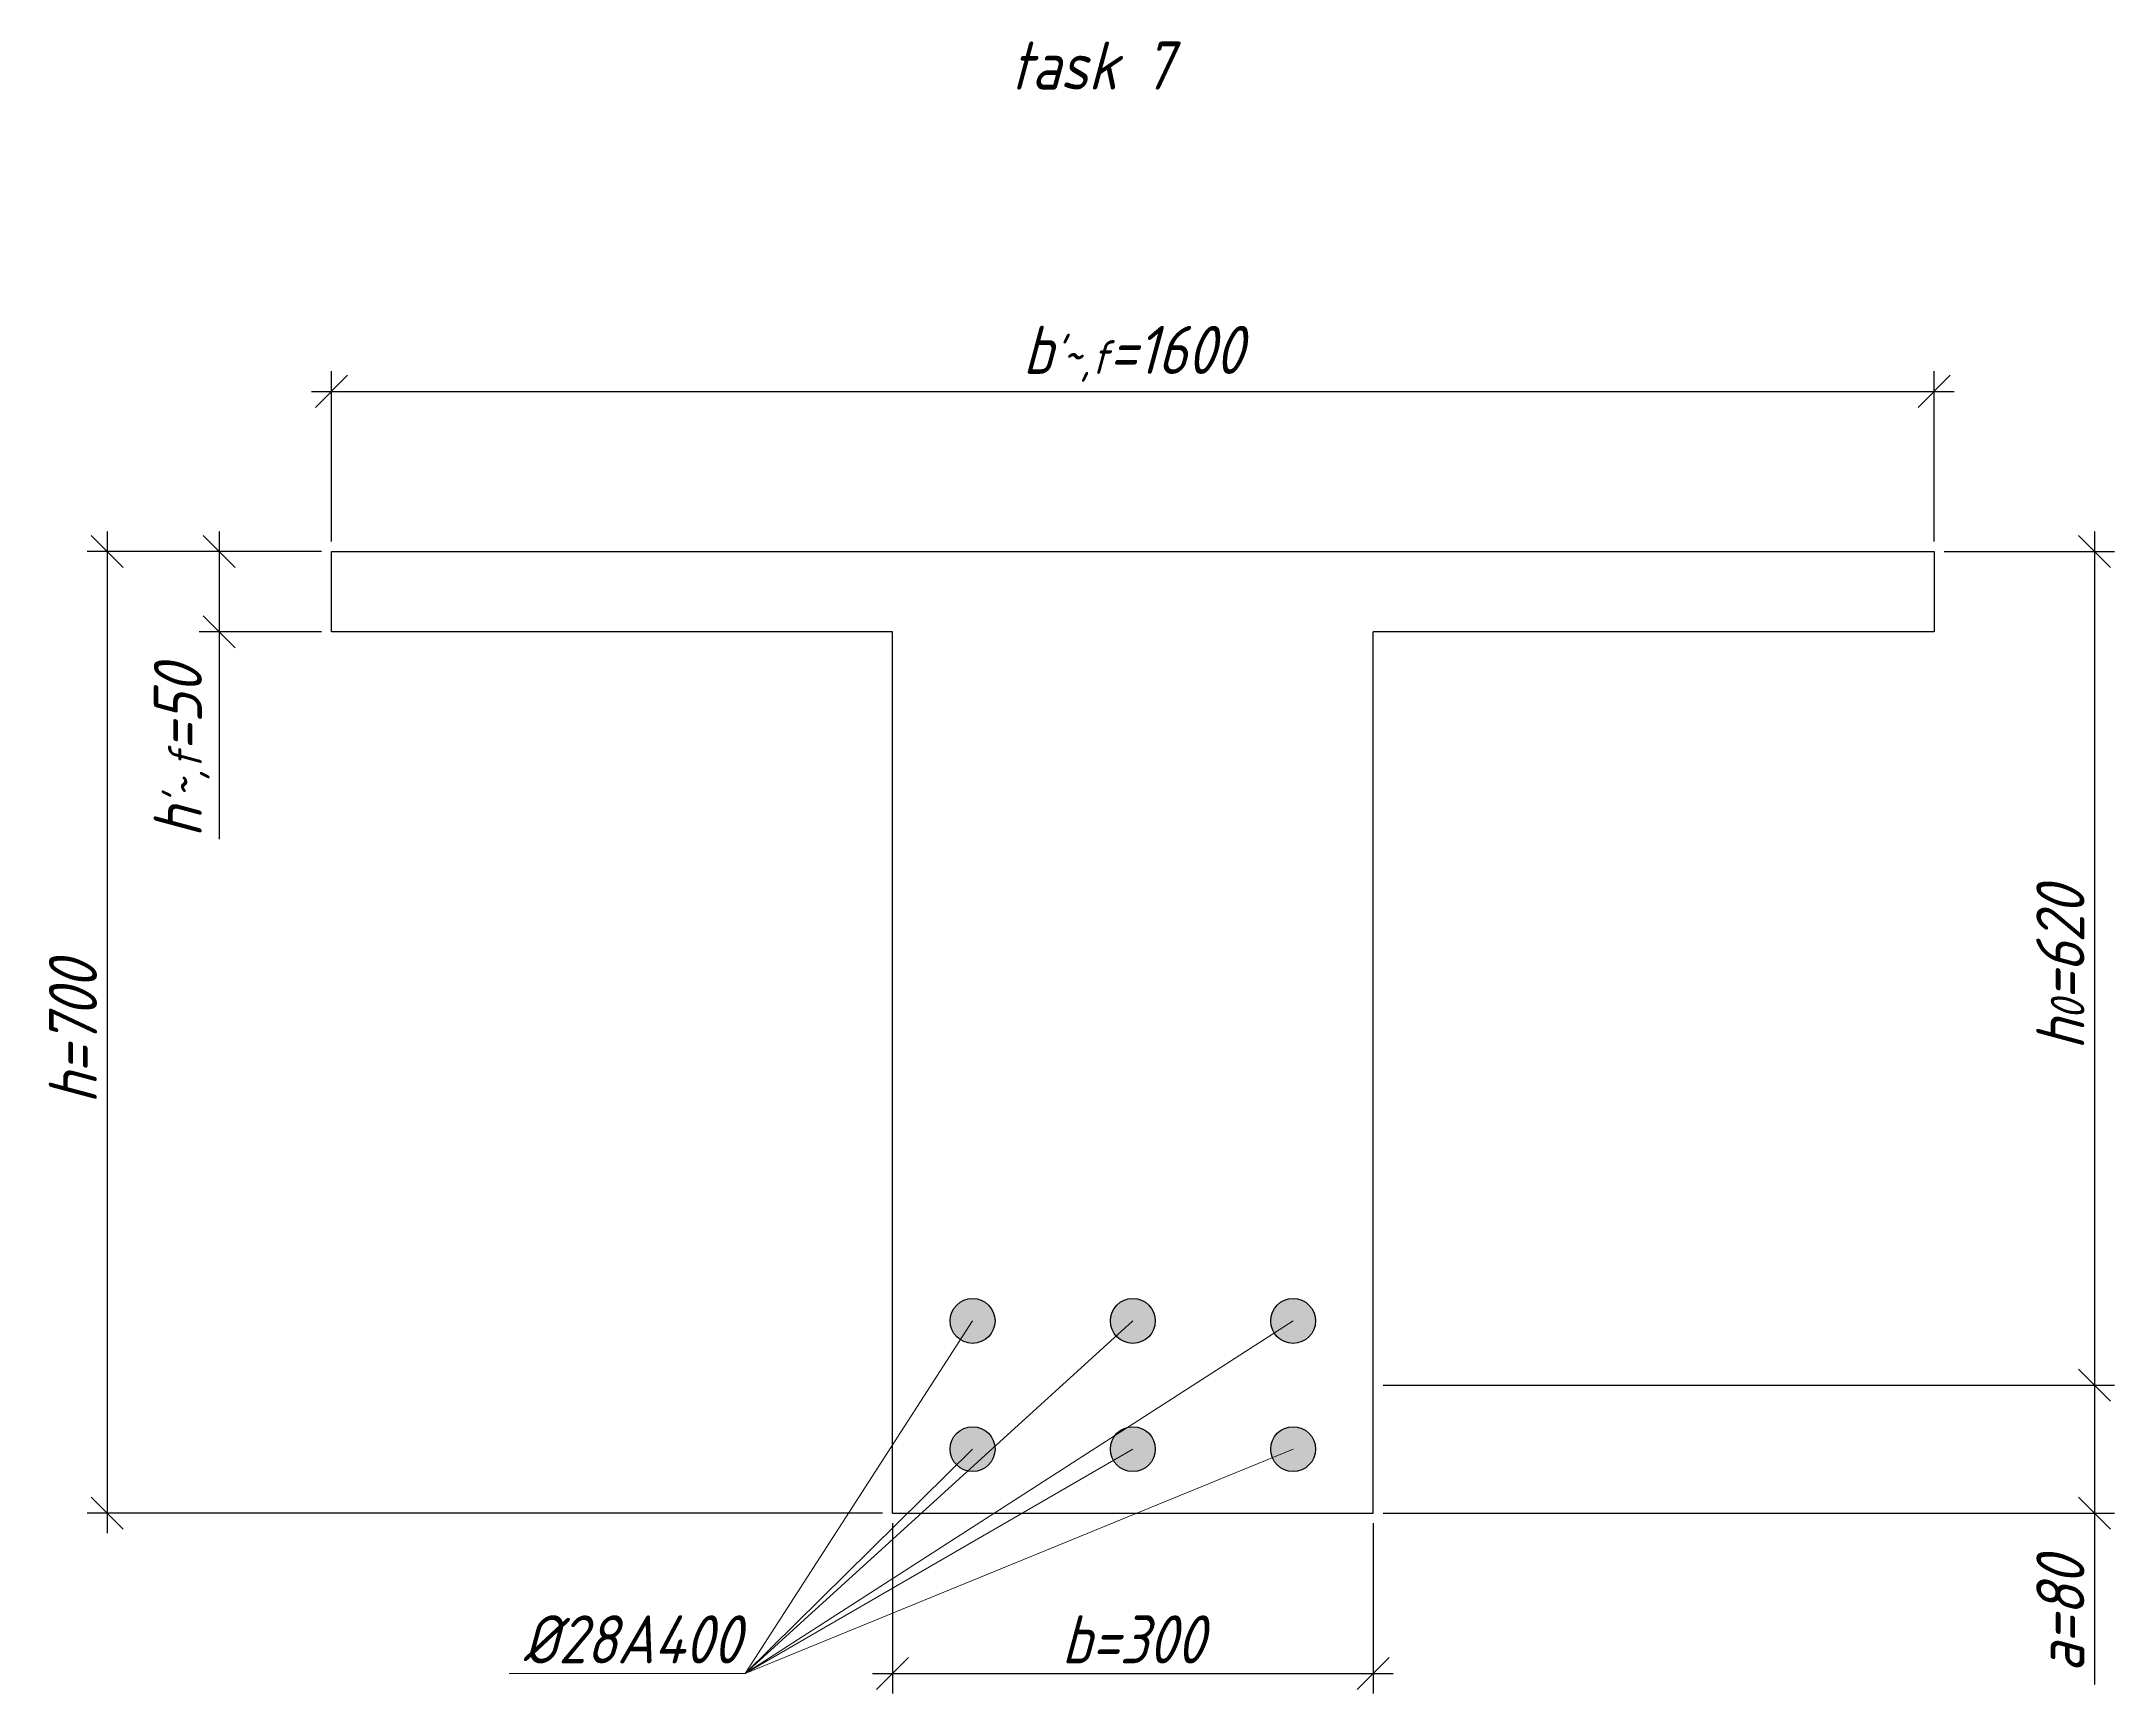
# Model space of a CAD drawing. Header units: millimetres. Extents: x -180 to 58926, y -10791 to 13515.
# Drawn here: x 4870 to 6164, y -3454 to -2423 of the extents above; entities that cross this region are included whole.
import ezdxf

# ---------------------------------------------------------------- set-up
doc = ezdxf.new("R2010")
doc.units = ezdxf.units.MM
for name, color, linetype, lineweight in [('basic', 95, 'Continuous', 30), ('size', 45, 'Continuous', 20), ('text', 13, 'Continuous', 20), ('thin', 153, 'Continuous', 18)]:
    doc.layers.add(name, color=color, linetype=linetype, lineweight=lineweight)
doc.styles.add('Structures', font='isocpeur.ttf', dxfattribs={"width": 0.85, "oblique": 15})
doc.dimstyles.new('Structures', dxfattribs={"dimtxt": 3, "dimasz": 2, "dimexe": 1.25, "dimexo": 0.625, "dimtad": 1, "dimtxsty": 'Structures', "dimblk": 'OBLIQUE', "dimcen": 2.5, "dimdle": 1.25, "dimadec": 0, "dimazin": 0, "dimtfac": 1, "dimtmove": 0, "dimatfit": 3, "dimfxl": 1, "dimarcsym": 0})

# ---------------------------------------------------------------- blocks, each defined once
blk = doc.blocks.new('_Oblique')
at = {"color": 0, "linetype": 'ByBlock', "lineweight": -2}
blk.add_line((-0.5, -0.5), (0.5, 0.5), dxfattribs=at)
blk = doc.blocks.new('*D164')
at = {"layer": 'Defpoints', "color": 0, "transparency": 16777216}
for p in [(5401.1, -3341.2), (5701.1, -3341.2), (5701.1, -3441.2)]:
    blk.add_point(p, dxfattribs=at)
at = {"layer": 'size', "color": 0, "lineweight": -2, "transparency": 16777216}
for p, q in [((5401.1, -3347.4), (5401.1, -3453.7)), ((5701.1, -3347.4), (5701.1, -3453.7)), ((5388.6, -3441.2), (5713.6, -3441.2))]:
    blk.add_line(p, q, dxfattribs=at)
at = {"layer": 'size', "color": 0, "lineweight": -2, "transparency": 16777216, "xscale": 20, "yscale": 20, "zscale": 20, "rotation": 180}
blk.add_blockref('_Oblique', (5401.1, -3441.2), dxfattribs=at)
at = {"layer": 'size', "color": 0, "lineweight": -2, "transparency": 16777216, "xscale": 20, "yscale": 20, "zscale": 20}
blk.add_blockref('_Oblique', (5701.1, -3441.2), dxfattribs=at)
at = {"layer": 'size', "color": 0, "transparency": 16777216, "insert": (5551.1, -3419.9), "char_height": 30, "attachment_point": 5, "style": 'Structures'}
blk.add_mtext('b=300', dxfattribs=at)
blk = doc.blocks.new('*D165')
at = {"layer": 'Defpoints', "color": 0, "transparency": 16777216}
for p in [(6051.1, -2641.2), (5051.1, -2741.2), (6051.1, -2741.2)]:
    blk.add_point(p, dxfattribs=at)
at = {"layer": 'size', "color": 0, "lineweight": -2, "transparency": 16777216}
for p, q in [((5051.1, -2734.9), (5051.1, -2628.7)), ((6051.1, -2734.9), (6051.1, -2628.7)), ((5038.6, -2641.2), (6063.6, -2641.2))]:
    blk.add_line(p, q, dxfattribs=at)
at = {"layer": 'size', "color": 0, "lineweight": -2, "transparency": 16777216, "xscale": 20, "yscale": 20, "zscale": 20, "rotation": 180}
blk.add_blockref('_Oblique', (5051.1, -2641.2), dxfattribs=at)
at = {"layer": 'size', "color": 0, "lineweight": -2, "transparency": 16777216, "xscale": 20, "yscale": 20, "zscale": 20}
blk.add_blockref('_Oblique', (6051.1, -2641.2), dxfattribs=at)
at = {"layer": 'size', "color": 0, "transparency": 16777216, "insert": (5551.1, -2617.8), "char_height": 30, "attachment_point": 5, "style": 'Structures'}
blk.add_mtext("b{\\H0.7x;\\S'~,f;}=1600", dxfattribs=at)
blk = doc.blocks.new('*D166')
at = {"layer": 'Defpoints', "color": 0, "transparency": 16777216}
for p in [(5051.1, -2741.2), (4981.1, -2791.2), (5051.1, -2791.2)]:
    blk.add_point(p, dxfattribs=at)
at = {"layer": 'size', "color": 0, "lineweight": -2, "transparency": 16777216}
for p, q in [((4981.1, -2728.7), (4981.1, -2791.2)), ((5044.8, -2741.2), (4968.6, -2741.2)), ((5044.8, -2791.2), (4968.6, -2791.2)), ((4981.1, -2791.2), (4981.1, -2920.6))]:
    blk.add_line(p, q, dxfattribs=at)
at = {"layer": 'size', "color": 0, "lineweight": -2, "transparency": 16777216, "xscale": 20, "yscale": 20, "zscale": 20}
for p, rotation in [((4981.1, -2741.2), 90), ((4981.1, -2791.2), 270)]:
    blk.add_blockref('_Oblique', p, dxfattribs=dict(at, rotation=rotation))
at = {"layer": 'size', "color": 0, "transparency": 16777216, "insert": (4957.7, -2865.9), "char_height": 30, "attachment_point": 5, "rotation": 90, "style": 'Structures'}
blk.add_mtext("h{\\H0.7x;\\S'~,f;}=50", dxfattribs=at)
blk = doc.blocks.new('*D167')
at = {"layer": 'Defpoints', "color": 0, "transparency": 16777216}
for p in [(5051.1, -2741.2), (4911.1, -3341.2), (5401.1, -3341.2)]:
    blk.add_point(p, dxfattribs=at)
at = {"layer": 'size', "color": 0, "lineweight": -2, "transparency": 16777216}
for p, q in [((4911.1, -2728.7), (4911.1, -3353.7)), ((5044.8, -2741.2), (4898.6, -2741.2)), ((5394.8, -3341.2), (4898.6, -3341.2))]:
    blk.add_line(p, q, dxfattribs=at)
at = {"layer": 'size', "color": 0, "lineweight": -2, "transparency": 16777216, "xscale": 20, "yscale": 20, "zscale": 20}
for p, rotation in [((4911.1, -2741.2), 90), ((4911.1, -3341.2), 270)]:
    blk.add_blockref('_Oblique', p, dxfattribs=dict(at, rotation=rotation))
at = {"layer": 'size', "color": 0, "transparency": 16777216, "insert": (4889.8, -3041.2), "char_height": 30, "attachment_point": 5, "rotation": 90, "style": 'Structures'}
blk.add_mtext('h=700', dxfattribs=at)
blk = doc.blocks.new('*D168')
at = {"layer": 'Defpoints', "color": 0, "transparency": 16777216}
for p in [(5701.1, -3261.2), (5701.1, -3341.2), (6151.1, -3341.2)]:
    blk.add_point(p, dxfattribs=at)
at = {"layer": 'size', "color": 0, "lineweight": -2, "transparency": 16777216}
for p, q in [((6151.1, -3248.7), (6151.1, -3341.2)), ((5707.3, -3261.2), (6163.6, -3261.2)), ((5707.3, -3341.2), (6163.6, -3341.2)), ((6151.1, -3341.2), (6151.1, -3448))]:
    blk.add_line(p, q, dxfattribs=at)
at = {"layer": 'size', "color": 0, "lineweight": -2, "transparency": 16777216, "xscale": 20, "yscale": 20, "zscale": 20}
for p, rotation in [((6151.1, -3261.2), 90), ((6151.1, -3341.2), 270)]:
    blk.add_blockref('_Oblique', p, dxfattribs=dict(at, rotation=rotation))
at = {"layer": 'size', "color": 0, "transparency": 16777216, "insert": (6129.8, -3404.6), "char_height": 30, "attachment_point": 5, "rotation": 90, "style": 'Structures'}
blk.add_mtext('a=80', dxfattribs=at)
blk = doc.blocks.new('*D169')
at = {"layer": 'Defpoints', "color": 0, "transparency": 16777216}
for p in [(6051.1, -2741.2), (5701.1, -3261.2), (6151.1, -3261.2)]:
    blk.add_point(p, dxfattribs=at)
at = {"layer": 'size', "color": 0, "lineweight": -2, "transparency": 16777216}
for p, q in [((6151.1, -2728.7), (6151.1, -3273.7)), ((6057.3, -2741.2), (6163.6, -2741.2)), ((5707.3, -3261.2), (6163.6, -3261.2))]:
    blk.add_line(p, q, dxfattribs=at)
at = {"layer": 'size', "color": 0, "lineweight": -2, "transparency": 16777216, "xscale": 20, "yscale": 20, "zscale": 20}
for p, rotation in [((6151.1, -2741.2), 90), ((6151.1, -3261.2), 270)]:
    blk.add_blockref('_Oblique', p, dxfattribs=dict(at, rotation=rotation))
at = {"layer": 'size', "color": 0, "transparency": 16777216, "insert": (6129.8, -3001.2), "char_height": 30, "attachment_point": 5, "rotation": 90, "style": 'Structures'}
blk.add_mtext('h{\\H0.7x;\\S^ 0;}=620', dxfattribs=at)

msp = doc.modelspace()

# ---------------------------------------------------------------- hatches: boundary and pattern name
at = {"layer": 'basic'}
h = msp.add_hatch(color=256, dxfattribs=at)
h.dxf.hatch_style = 1
h.paths.add_polyline_path([(5451.094, -3207.184, 0.41421356), (5437.094, -3221.184), (5451.094, -3221.184)])
h.paths.add_polyline_path([(5451.094, -3207.184), (5451.094, -3221.184), (5465.094, -3221.184, 0.41421356)])
h.paths.add_polyline_path([(5465.094, -3221.184), (5451.094, -3221.184), (5451.094, -3235.184, 0.41421356)])
h.paths.add_polyline_path([(5451.094, -3221.184), (5437.094, -3221.184, 0.41421356), (5451.094, -3235.184)])
h = msp.add_hatch(color=256, dxfattribs=at)
h.dxf.hatch_style = 1
h.paths.add_polyline_path([(5551.094, -3207.184, 0.41421356), (5537.094, -3221.184), (5551.094, -3221.184)])
h.paths.add_polyline_path([(5551.094, -3207.184), (5551.094, -3221.184), (5565.094, -3221.184, 0.41421356)])
h.paths.add_polyline_path([(5565.094, -3221.184), (5551.094, -3221.184), (5551.094, -3235.184, 0.41421356)])
h.paths.add_polyline_path([(5551.094, -3221.184), (5537.094, -3221.184, 0.41421356), (5551.094, -3235.184)])
h = msp.add_hatch(color=256, dxfattribs=at)
h.dxf.hatch_style = 1
h.paths.add_polyline_path([(5651.094, -3207.184, 0.41421356), (5637.094, -3221.184), (5651.094, -3221.184)])
h.paths.add_polyline_path([(5651.094, -3207.184), (5651.094, -3221.184), (5665.094, -3221.184, 0.41421356)])
h.paths.add_polyline_path([(5665.094, -3221.184), (5651.094, -3221.184), (5651.094, -3235.184, 0.41421356)])
h.paths.add_polyline_path([(5651.094, -3221.184), (5637.094, -3221.184, 0.41421356), (5651.094, -3235.184)])
h = msp.add_hatch(color=256, dxfattribs=at)
h.dxf.hatch_style = 1
h.paths.add_polyline_path([(5451.094, -3287.184, 0.41421356), (5437.094, -3301.184), (5451.094, -3301.184)])
h.paths.add_polyline_path([(5451.094, -3287.184), (5451.094, -3301.184), (5465.094, -3301.184, 0.41421356)])
h.paths.add_polyline_path([(5465.094, -3301.184), (5451.094, -3301.184), (5451.094, -3315.184, 0.41421356)])
h.paths.add_polyline_path([(5451.094, -3301.184), (5437.094, -3301.184, 0.41421356), (5451.094, -3315.184)])
h = msp.add_hatch(color=256, dxfattribs=at)
h.dxf.hatch_style = 1
h.paths.add_polyline_path([(5551.094, -3287.184, 0.41421356), (5537.094, -3301.184), (5551.094, -3301.184)])
h.paths.add_polyline_path([(5551.094, -3287.184), (5551.094, -3301.184), (5565.094, -3301.184, 0.41421356)])
h.paths.add_polyline_path([(5565.094, -3301.184), (5551.094, -3301.184), (5551.094, -3315.184, 0.41421356)])
h.paths.add_polyline_path([(5551.094, -3301.184), (5537.094, -3301.184, 0.41421356), (5551.094, -3315.184)])
h = msp.add_hatch(color=256, dxfattribs=at)
h.dxf.hatch_style = 1
h.paths.add_polyline_path([(5651.094, -3287.184, 0.41421356), (5637.094, -3301.184), (5651.094, -3301.184)])
h.paths.add_polyline_path([(5651.094, -3287.184), (5651.094, -3301.184), (5665.094, -3301.184, 0.41421356)])
h.paths.add_polyline_path([(5665.094, -3301.184), (5651.094, -3301.184), (5651.094, -3315.184, 0.41421356)])
h.paths.add_polyline_path([(5651.094, -3301.184), (5637.094, -3301.184, 0.41421356), (5651.094, -3315.184)])

# ---------------------------------------------------------------- linework, layer by layer
for p, q in [((5051.094, -2741.184), (6051.094, -2741.184)), ((5051.094, -2791.184), (5051.094, -2741.184)), ((6051.094, -2741.184), (6051.094, -2791.184)), ((5401.094, -2791.184), (5051.094, -2791.184)), ((5401.094, -3341.184), (5401.094, -2791.184)), ((6051.094, -2791.184), (5701.094, -2791.184)), ((5701.094, -3341.184), (5701.094, -2791.184)), ((5401.094, -3341.184), (5701.094, -3341.184))]:
    msp.add_line(p, q, dxfattribs=at)
for centre in [(5451.094, -3221.184), (5551.094, -3221.184), (5651.094, -3221.184), (5451.094, -3301.184), (5551.094, -3301.184), (5651.094, -3301.184)]:
    msp.add_circle(centre, 14, dxfattribs=at)
at = {"layer": 'thin'}
for p, q in [((5451.094, -3221.184), (5309.314, -3441.184)), ((5551.094, -3221.184), (5309.314, -3441.184)), ((5309.314, -3441.184), (5651.094, -3221.184)), ((5309.314, -3441.184), (5451.094, -3301.184)), ((5651.094, -3301.184), (5309.314, -3441.184)), ((5309.314, -3441.184), (5551.094, -3301.184)), ((5309.314, -3441.184), (5161.878, -3441.184))]:
    msp.add_line(p, q, dxfattribs=at)

# ---------------------------------------------------------------- texts
at = {"layer": 'text', "char_height": 30, "width": 137.52879, "attachment_point": 5, "style": 'Structures'}
for s, insert in [('task 7', (5525.184, -2437.906)), ('%%C28A400', (5238.382, -3419.922))]:
    msp.add_mtext(s, dxfattribs=dict(at, insert=insert))

# ---------------------------------------------------------------- dimensions: what is measured, and where the dimension line sits
at = {"layer": 'size'}
for base, p1, p2, text, picture, middle in [((6051.094, -2641.185), (5051.094, -2741.184), (6051.094, -2741.184), "b{\\H0.7x;\\S'~,f;}=1600", '*D165', (5551.094, -2617.785)), ((5701.094, -3441.184), (5401.094, -3341.184), (5701.094, -3341.184), 'b=<>', '*D164', (5551.094, -3419.934))]:
    dim = msp.add_linear_dim(base=base, p1=p1, p2=p2, text=text, dimstyle='Structures', dxfattribs=at)
    dim.commit()
    dim.dimension.update_dxf_attribs({"geometry": picture, "text_midpoint": middle})
for base, p1, p2, text, picture, middle in [((4911.094, -3341.184), (5051.094, -2741.184), (5401.094, -3341.184), 'h=700', '*D167', (4889.844, -3041.184)), ((4981.094, -2791.184), (5051.094, -2741.184), (5051.094, -2791.184), "h{\\H0.7x;\\S'~,f;}=<>", '*D166', (4957.694, -2865.899)), ((6151.094, -3261.184), (6051.094, -2741.184), (5701.094, -3261.184), 'h{\\H0.7x;\\S^ 0;}=620', '*D169', (6129.844, -3001.184)), ((6151.094, -3341.184), (5701.094, -3261.184), (5701.094, -3341.184), 'a=<>', '*D168', (6129.844, -3404.604))]:
    dim = msp.add_linear_dim(base=base, p1=p1, p2=p2, angle=90, text=text, dimstyle='Structures', dxfattribs=at)
    dim.commit()
    dim.dimension.update_dxf_attribs({"geometry": picture, "text_midpoint": middle})

doc.saveas('drawing.dxf')
